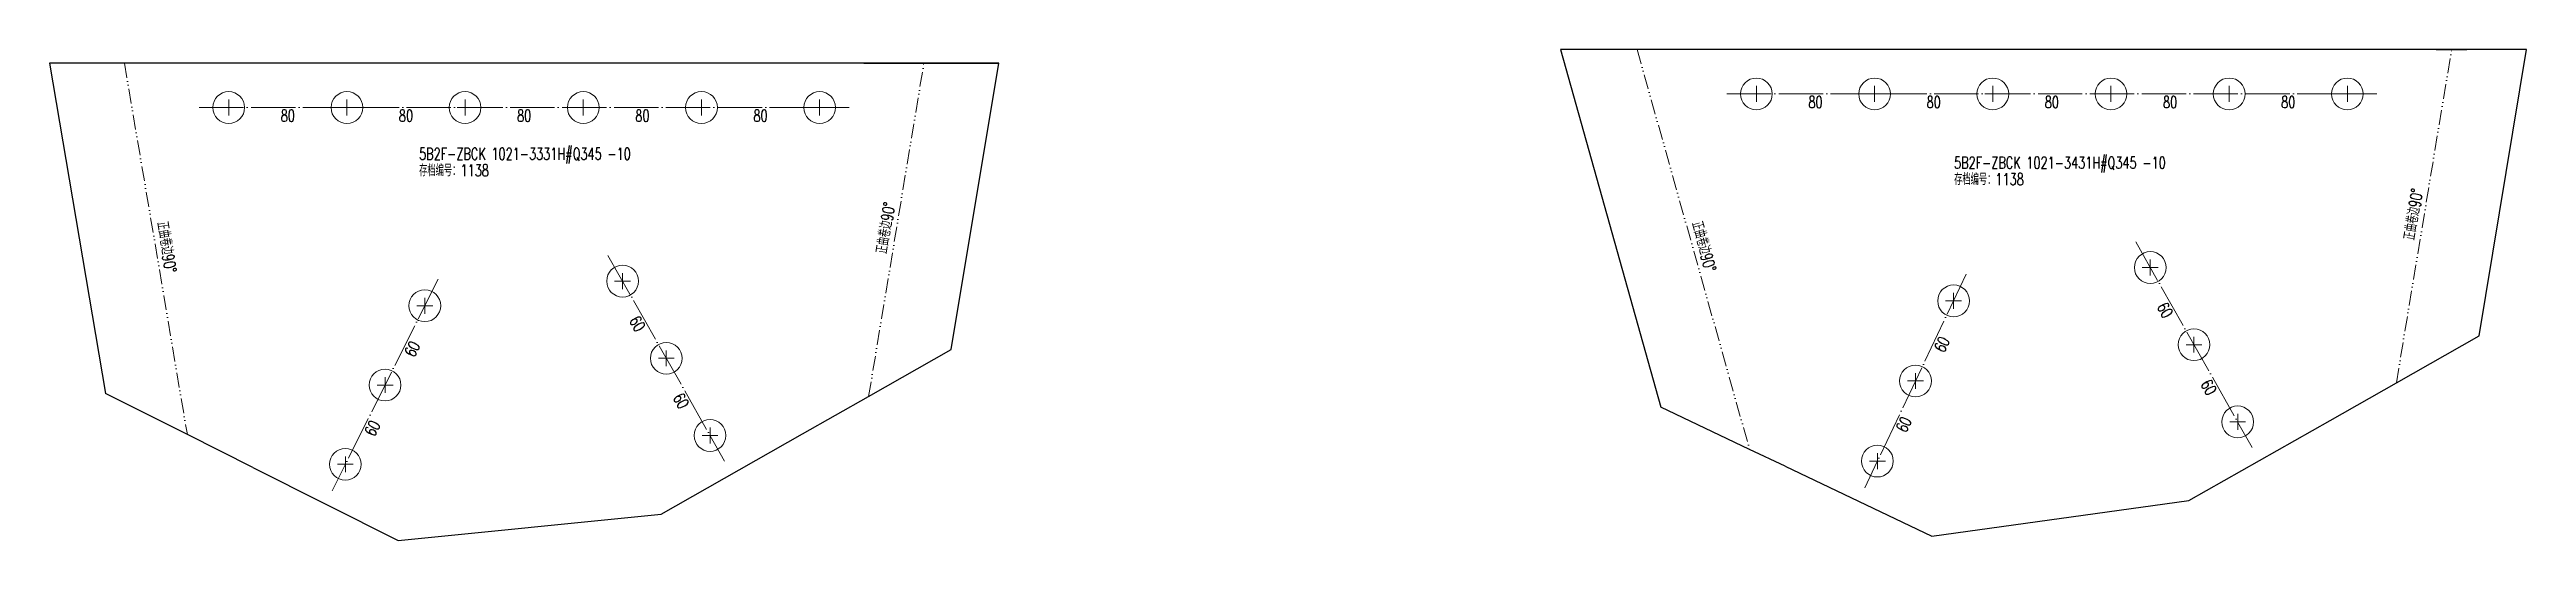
# Model space of a CAD drawing. Header units: millimetres. Extents: x -164 to 144402, y -33030 to 11430.
# Drawn here: x 29509 to 31186, y -26923 to -26591 of the extents above; entities that cross this region are included whole.
import ezdxf
from ezdxf.enums import TextEntityAlignment as Align

# ---------------------------------------------------------------- set-up
doc = ezdxf.new("R2010")
doc.units = ezdxf.units.MM
doc.header["$LTSCALE"] = 20
doc.linetypes.add('DASHDOT2X', pattern=[1.75, 1.5, -0.125, 0, -0.125])
doc.linetypes.add('DIVIDE', pattern=[0.875, 0.5, -0.125, 0, -0.125, 0, -0.125])
for name, color, linetype, lineweight in [('1', 7, 'Continuous', 25), ('11', 3, 'Continuous', 13), ('12', 7, 'Continuous', 13), ('5', 1, 'Continuous', 13), ('7', 2, 'DASHDOT2X', 13), ('8', 3, 'DIVIDE', 13)]:
    doc.layers.add(name, color=color, linetype=linetype, lineweight=lineweight)
doc.styles.get("Standard").update_dxf_attribs({"font": 'simplex', "width": 0.7, "bigfont": 'gbhzfs.shx'})

msp = doc.modelspace()

# ---------------------------------------------------------------- texts
at = {"layer": '11', "width": 0.7}
for p in [(30704.44, -26622.12), (30784.44, -26622.12), (30864.44, -26622.12), (30944.44, -26622.12), (31024.44, -26622.12), (29670.367, -26631.32), (29750.367, -26631.32), (29830.367, -26631.32), (29910.367, -26631.32), (29990.367, -26631.32)]:
    msp.add_text('80', height=8, dxfattribs=at).set_placement(p, align=Align.TOP_CENTER)
for rotation, p in [(299.553079, (29910.445, -26774.093)), (299.553079, (30944.518, -26764.893)), (63.360877, (29751.001, -26791.385)), (64.57053, (30786.356, -26788.34)), (299.553079, (29940.039, -26826.287)), (299.553079, (30974.112, -26817.087)), (64.57053, (30760.592, -26842.527)), (63.360877, (29724.099, -26845.016))]:
    msp.add_text('60', height=8, rotation=rotation, dxfattribs=at).set_placement(p, align=Align.TOP_CENTER)
at = {"layer": '12', "width": 0.7}
for s, p in [('5B2F-ZBCK 1021-3331H#Q345 -10 ', (29759.244, -26667.512)), ('存档编号：1138 ', (29759.244, -26678.712)), ('存档编号：1138 ', (30798.224, -26684.726)), ('5B2F-ZBCK 1021-3431H#Q345 -10 ', (30798.224, -26673.526))]:
    msp.add_text(s, height=8, dxfattribs=at).set_placement(p, align=Align.BOTTOM_LEFT)
for rotation, p in [(80.585217, (31115.311, -26703.165)), (80.585217, (30081.238, -26712.366)), (279.614136, (29582.063, -26725.28)), (285.726773, (30622.7, -26725.562))]:
    msp.add_text('正曲卷边90°', height=8, rotation=rotation, dxfattribs=at).set_placement(p, align=Align.BOTTOM_CENTER)

# ---------------------------------------------------------------- blocks, each defined once
blk = doc.blocks.new('M20')
for p, q in [((-0.5, 0), (0.5, 0)), ((0, -0.5), (0, 0.5))]:
    blk.add_line(p, q)
blk.add_circle((0, 0), 1)

# ---------------------------------------------------------------- linework, layer by layer
at = {"layer": '1'}
for p, q in [((30583.662, -26590.62), (30531.718, -26590.62)), ((30531.718, -26590.62), (30599.838, -26832.53)), ((30604.44, -26590.62), (30583.662, -26590.62)), ((31185.669, -26590.62), (30604.44, -26590.62)), ((31124.44, -26590.62), (31145.218, -26590.62)), ((31153.551, -26784.319), (31185.669, -26590.62)), ((29509.085, -26599.82), (29546.936, -26823.274)), ((29559.797, -26599.82), (29509.085, -26599.82)), ((29600.367, -26599.82), (29559.797, -26599.82)), ((30151.596, -26599.82), (29600.367, -26599.82)), ((30060.367, -26599.82), (30151.596, -26599.82)), ((30100.937, -26599.82), (30151.649, -26599.82)), ((30119.478, -26793.52), (30151.596, -26599.82)), ((31097.608, -26816.038), (31153.551, -26784.319)), ((30063.535, -26825.239), (30119.478, -26793.52)), ((29602.357, -26851.074), (29546.936, -26823.274)), ((30018.782, -26850.614), (30063.535, -26825.239)), ((31052.855, -26841.413), (31097.608, -26816.038)), ((30659.812, -26861.046), (30599.838, -26832.53)), ((30957.166, -26895.668), (31052.855, -26841.413)), ((29646.694, -26873.314), (29602.357, -26851.074)), ((29923.093, -26904.869), (30018.782, -26850.614)), ((29646.694, -26873.314), (29745.018, -26922.635)), ((30683.802, -26872.452), (30659.812, -26861.046)), ((30683.802, -26872.452), (30783.144, -26919.686)), ((29745.018, -26922.635), (29923.093, -26904.869)), ((30783.144, -26919.686), (30957.166, -26895.668))]:
    msp.add_line(p, q, dxfattribs=at)
at = {"layer": '7'}
for p, q in [((30644.44, -26620.62), (31084.44, -26620.62)), ((29610.367, -26629.82), (30050.367, -26629.82)), ((30921.161, -26720.658), (31000.078, -26859.842)), ((29887.088, -26729.859), (29966.005, -26869.043)), ((29772.079, -26746.021), (29700.34, -26889.036)), ((30806.471, -26742.54), (30737.767, -26887.038))]:
    msp.add_line(p, q, dxfattribs=at)
at = {"layer": '8'}
for p, q in [((30583.662, -26590.62), (30659.812, -26861.046)), ((31097.608, -26816.038), (31134.986, -26590.62)), ((29559.797, -26599.82), (29602.357, -26851.074)), ((30063.535, -26825.239), (30100.913, -26599.82))]:
    msp.add_line(p, q, dxfattribs=at)

# ---------------------------------------------------------------- block references
at = {"layer": '5', "xscale": 10.75, "yscale": 10.75, "zscale": 10.75}
for p in [(29630.367, -26629.82), (29710.367, -26629.82), (29790.367, -26629.82), (29870.367, -26629.82), (29950.367, -26629.82), (30030.367, -26629.82), (30664.44, -26620.62), (30744.44, -26620.62), (30824.44, -26620.62), (30904.44, -26620.62), (30984.44, -26620.62), (31064.44, -26620.62), (29896.953, -26747.257), (30931.026, -26738.056), (29763.111, -26763.897), (30797.883, -26760.602), (29926.547, -26799.451), (30960.62, -26790.25), (29736.209, -26817.528), (30772.119, -26814.789), (29956.14, -26851.645), (30990.213, -26842.444), (30746.355, -26868.976), (29709.307, -26871.159)]:
    msp.add_blockref('M20', p, dxfattribs=at)

msp.set_redraw_order([(e.dxf.handle, doc.entitydb.next_handle()) for e in msp.query("TEXT MTEXT ATTDEF DIMENSION ARC_DIMENSION")])  # texts and dimensions are drawn at this point

doc.saveas('drawing.dxf')
